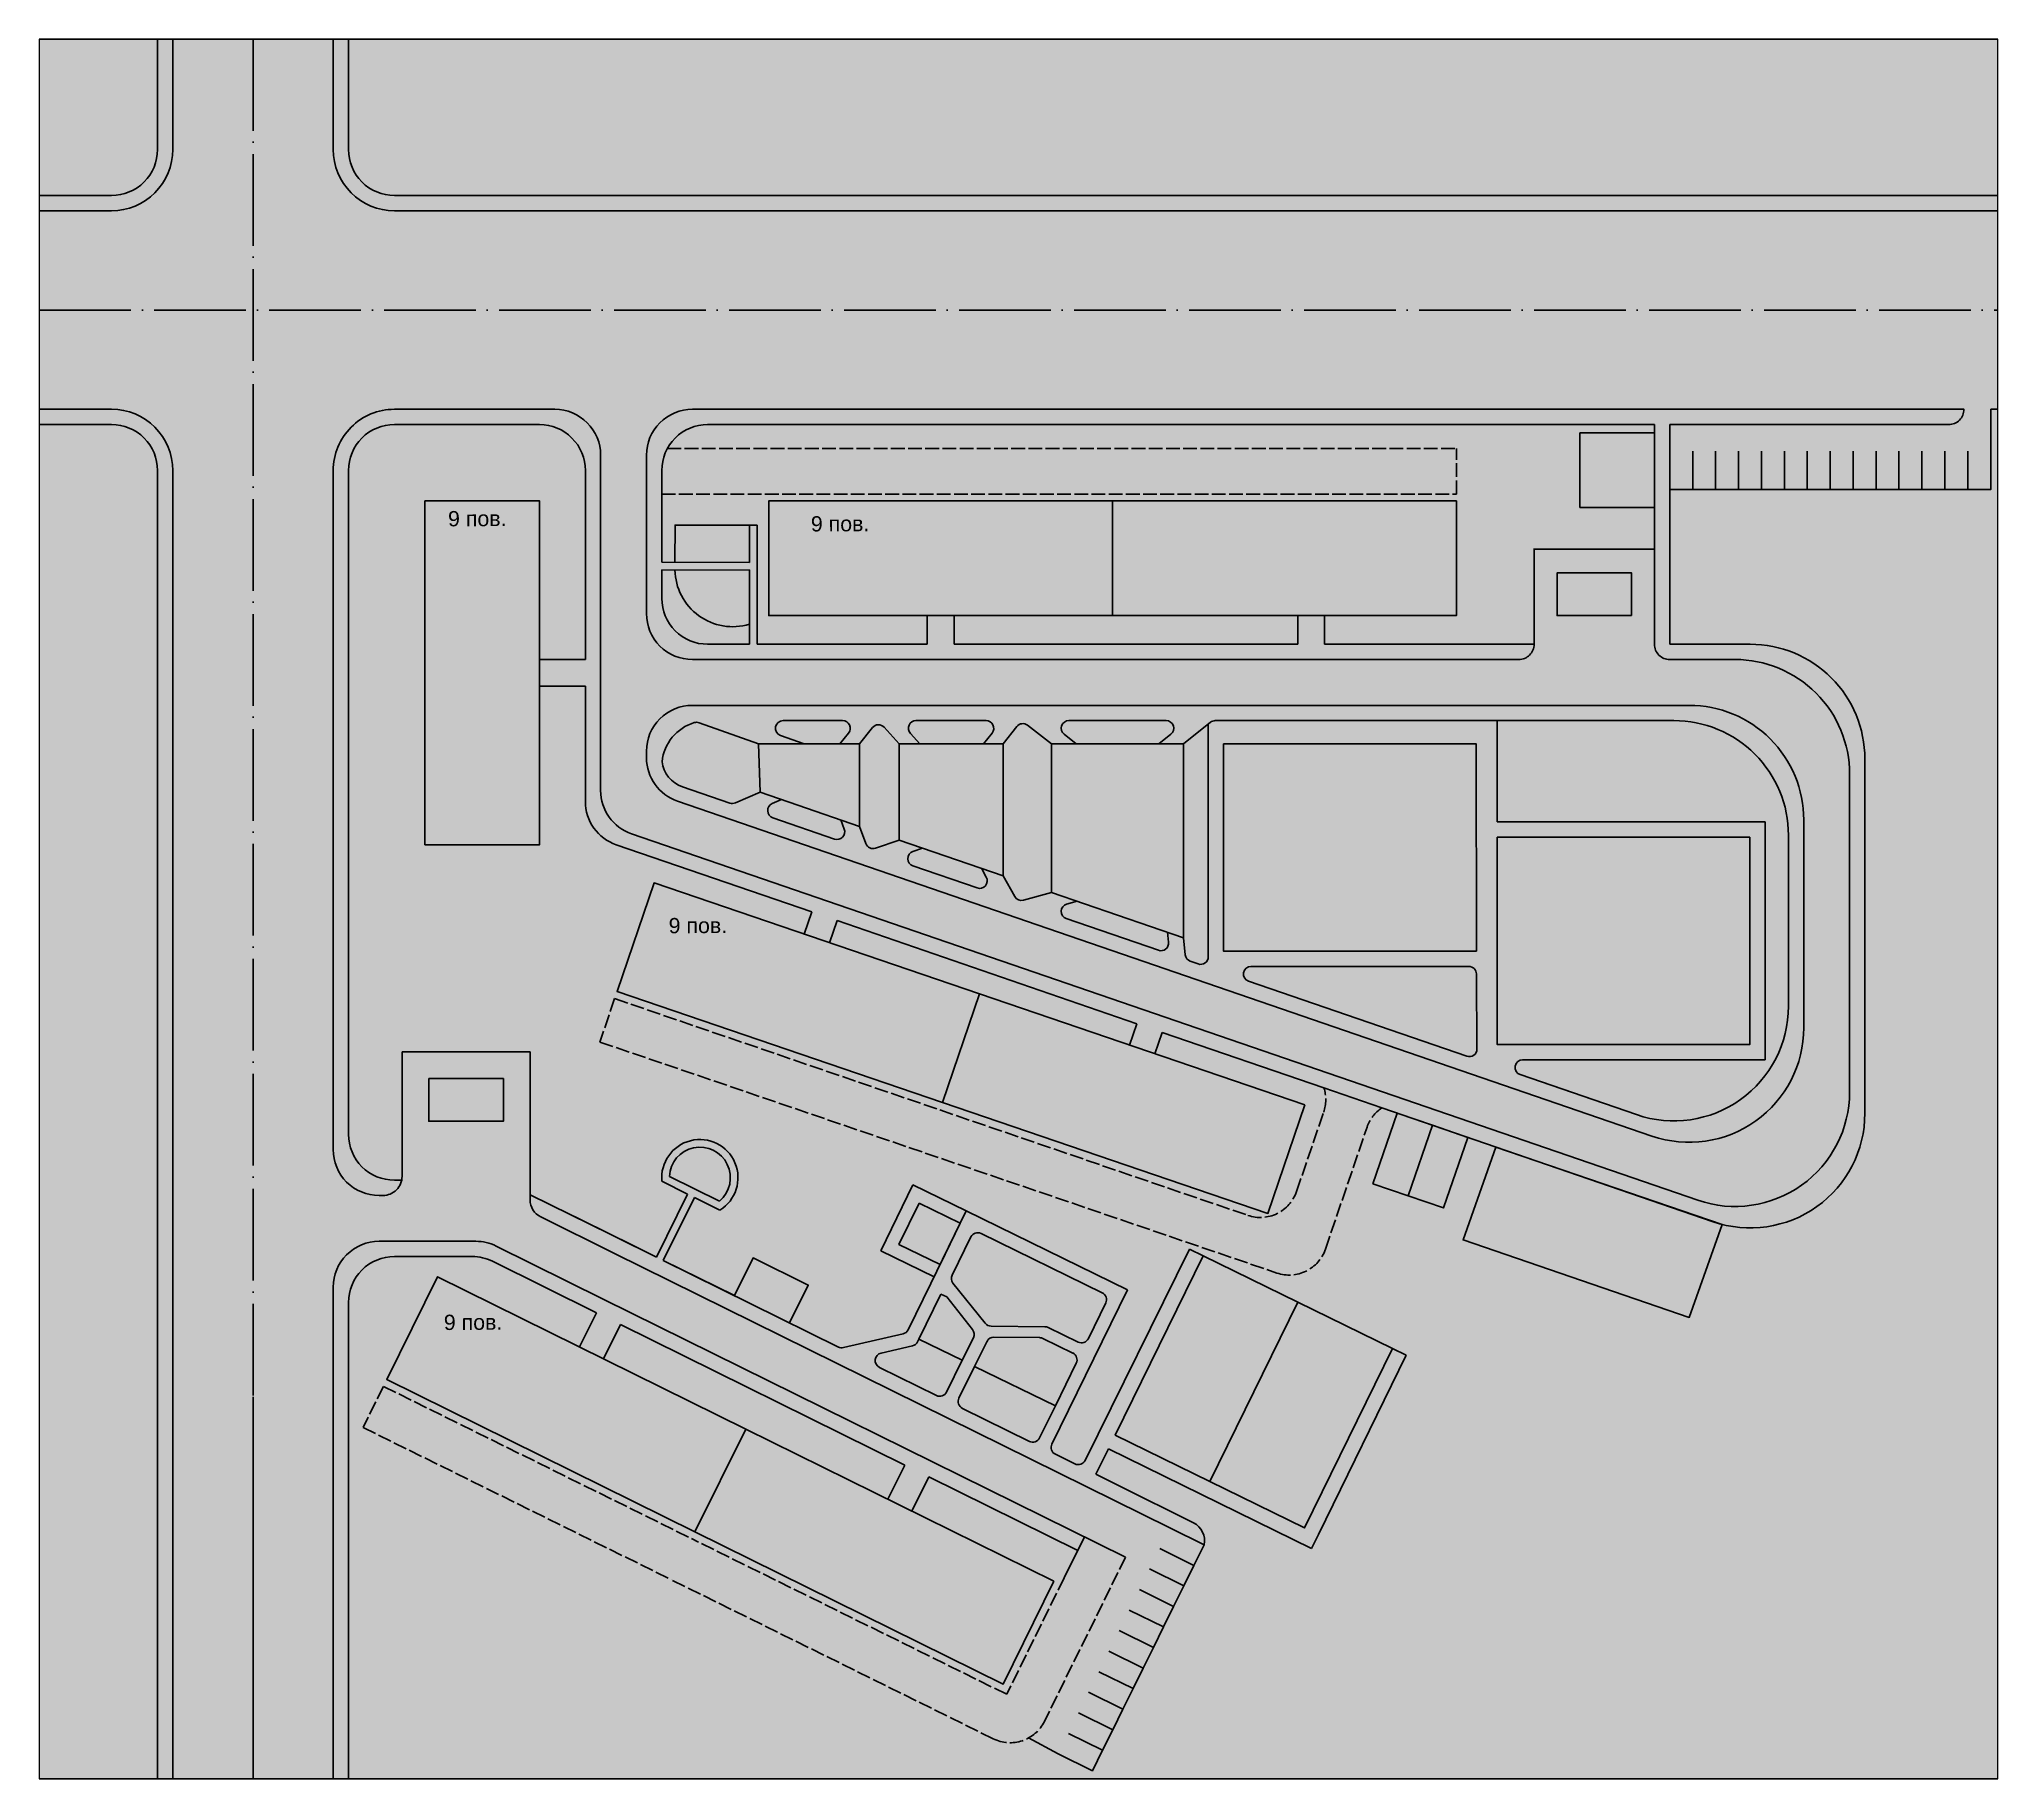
# Paper-space layout 'благоустрій' of a CAD drawing. Header units: millimetres. Extents: x 25 to 281, y 38 to 266.
# The model-space entities are those that its viewports show. They can reach past a viewport. Long polylines and large blocks are cut down to what shows.
import ezdxf

# ---------------------------------------------------------------- set-up
doc = ezdxf.new("R2010")
doc.units = ezdxf.units.MM
doc.linetypes.add('ACAD_ISO02W100', pattern=[15, 12, -3])
doc.linetypes.add('ACAD_ISO04W100', pattern=[30, 24, -3, 0, -3])
for name, color, linetype in [('благоустрый', 7, 'Continuous'), ('будівлі', 7, 'Continuous'), ('ВДМ', 7, 'Continuous'), ('майданчики заливка', 7, 'Continuous'), ('інсоляція', 180, 'Continuous')]:
    doc.layers.add(name, color=color, linetype=linetype)
doc.styles.get("Standard").update_dxf_attribs({"font": 'arial.ttf'})

psp = doc.layouts.new('благоустрій')

msp = doc.modelspace()

# ---------------------------------------------------------------- texts
at = {"layer": 'інсоляція', "color": 7, "char_height": 1, "attachment_point": 1, "rotation": 0.30576}
for insert in [(33066.771, -6654.283), (33090.516, -6654.619), (33081.208, -6680.917), (33066.497, -6706.882)]:
    msp.add_mtext_dynamic_manual_height_columns('9 пов.', width=4.97648, gutter_width=12.5, heights=[0], dxfattribs=dict(at, insert=insert))

# ---------------------------------------------------------------- hatches: boundary and pattern name
at = {"layer": 'будівлі', "transparency": 33554569}
h = msp.add_hatch(color=40, dxfattribs=at)
h.dxf.hatch_style = 1
h.paths.add_polyline_path([(33110.262, -6653.622), (33087.762, -6653.622), (33087.762, -6661.122), (33110.262, -6661.122)])
h.paths.add_polyline_path([(33132.762, -6653.622), (33110.262, -6653.622), (33110.262, -6661.122), (33132.762, -6661.122)])
h.paths.add_polyline_path([(33072.762, -6653.622), (33065.262, -6653.622), (33065.262, -6676.122), (33072.762, -6676.122)])
h.paths.add_polyline_path([(33101.557, -6685.888), (33080.262, -6678.622), (33077.84, -6685.721), (33099.135, -6692.986)])
h.paths.add_polyline_path([(33101.557, -6685.888), (33099.135, -6692.986), (33120.43, -6700.252), (33122.851, -6693.153)])
h.paths.add_polyline_path([(33086.257, -6714.365), (33082.934, -6721.089), (33103.107, -6731.055), (33106.429, -6724.331)])
h.paths.add_polyline_path([(33086.257, -6714.365), (33066.084, -6704.398), (33062.762, -6711.122), (33082.934, -6721.089)])
h.paths.add_polyline_path([(33090.216, -6656.17), (33094.545, -6656.147), (33094.534, -6654.087), (33090.205, -6654.11)], flags=24)
h.paths.add_polyline_path([(33066.471, -6655.835), (33070.8, -6655.812), (33070.789, -6653.751), (33066.46, -6653.774)], flags=24)
h.paths.add_polyline_path([(33080.908, -6682.468), (33085.237, -6682.445), (33085.226, -6680.385), (33080.897, -6680.408)], flags=24)
h.paths.add_polyline_path([(33066.197, -6708.434), (33070.526, -6708.411), (33070.515, -6706.35), (33066.186, -6706.373)], flags=24)
at = {"layer": 'ВДМ', "transparency": 33554569}
h = msp.add_hatch(color=251, dxfattribs=at)
h.dxf.hatch_style = 1
h.paths.add_polyline_path([(33168.196, -6634.622), (33063.262, -6634.622, -0.4142136), (33059.262, -6630.622), (33059.262, -6623.396), (33054.012, -6623.396), (33054.012, -6641.122), (33168.196, -6641.122)])
h.paths.add_polyline_path([(33054.012, -6623.396), (33048.762, -6623.396), (33048.762, -6630.622, -0.4142136), (33044.762, -6634.622), (33040.02, -6634.622), (33040.02, -6641.122), (33054.012, -6641.122)])
at = {"layer": 'ВДМ', "true_color": 0x139b48, "transparency": 33554585}
h = msp.add_hatch(color=114, dxfattribs=at)
h.dxf.hatch_style = 1
h.paths.add_polyline_path([(33168.196, -6623.396), (33060.262, -6623.396), (33060.262, -6630.622, 0.4142136), (33063.262, -6633.622), (33168.196, -6633.622)])
h.paths.add_polyline_path([(33047.762, -6623.396), (33040.02, -6623.396), (33040.02, -6633.622), (33044.762, -6633.622, 0.4142136), (33047.762, -6630.622)])
h.paths.add_polyline_path([(33047.762, -6651.622, 0.4142136), (33044.762, -6648.622), (33040.02, -6648.622), (33040.02, -6737.258), (33047.762, -6737.258)])
at = {"layer": 'ВДМ', "transparency": 33554585}
h = msp.add_hatch(color=9, dxfattribs=at)
h.dxf.hatch_style = 1
h.paths.add_polyline_path([(33048.762, -6623.396), (33047.762, -6623.396), (33047.762, -6630.622, -0.4142136), (33044.762, -6633.622), (33040.02, -6633.622), (33040.02, -6634.622), (33044.762, -6634.622, 0.4142136), (33048.762, -6630.622)])
h = msp.add_hatch(color=9, dxfattribs=at)
h.dxf.hatch_style = 1
h.paths.add_polyline_path([(33060.262, -6623.396), (33059.262, -6623.396), (33059.262, -6630.622, 0.4142136), (33063.262, -6634.622), (33168.196, -6634.622), (33168.196, -6633.622), (33063.262, -6633.622, -0.4142136), (33060.262, -6630.622)])
at = {"layer": 'ВДМ', "transparency": 33554569}
h = msp.add_hatch(color=251, dxfattribs=at)
h.dxf.hatch_style = 1
h.paths.add_polyline_path([(33054.012, -6641.122), (33040.02, -6641.122), (33040.02, -6647.622), (33044.762, -6647.622, -0.4142136), (33048.762, -6651.622), (33048.762, -6737.258), (33054.012, -6737.258)])
h = msp.add_hatch(color=251, dxfattribs=at)
h.dxf.hatch_style = 1
h.paths.add_polyline_path([(33168.196, -6641.122), (33054.012, -6641.122), (33054.012, -6737.258), (33059.262, -6737.258), (33059.262, -6715.89), (33059.262, -6705.076), (33059.262, -6696.076), (33059.262, -6694.891), (33059.262, -6651.622, -0.4142136), (33063.262, -6647.622), (33073.762, -6647.622), (33082.762, -6647.622), (33136.097, -6647.622), (33165.977, -6647.622), (33167.727, -6647.622), (33168.196, -6647.622)])
at = {"layer": 'ВДМ', "transparency": 33554585}
h = msp.add_hatch(color=9, dxfattribs=at)
h.dxf.hatch_style = 1
h.paths.add_polyline_path([(33044.762, -6647.622), (33040.02, -6647.622), (33040.02, -6648.622), (33044.762, -6648.622, -0.4142136), (33047.762, -6651.622), (33047.762, -6737.258), (33048.762, -6737.258), (33048.762, -6651.622, 0.4142136)])
h = msp.add_hatch(color=9, dxfattribs=at)
h.dxf.hatch_style = 1
h.paths.add_polyline_path([(33060.262, -6651.622, -0.4142136), (33063.262, -6648.622), (33072.762, -6648.622, -0.4142136), (33075.762, -6651.622), (33075.762, -6663.997), (33076.762, -6663.997), (33076.762, -6650.622, 0.4142136), (33073.762, -6647.622), (33063.262, -6647.622, 0.4142136), (33059.262, -6651.622), (33059.262, -6675.86), (33060.262, -6675.86)])
h = msp.add_hatch(color=8, dxfattribs=at)
h.dxf.hatch_style = 1
h.paths.add_polyline_path([(33082.762, -6663.997, -0.4142136), (33079.762, -6660.997), (33079.762, -6650.622, -0.4142136), (33082.762, -6647.622), (33073.762, -6647.622, -0.4142136), (33076.762, -6650.622), (33076.762, -6663.997), (33076.762, -6672.572, 0.1561902), (33077.32, -6674.315), (33080.32, -6672.174, -0.1562171), (33079.762, -6670.431), (33079.762, -6669.997, -0.4142136), (33082.762, -6666.997)])
h = msp.add_hatch(color=9, dxfattribs=at)
h.dxf.hatch_style = 1
h.paths.add_polyline_path([(33087.005, -6655.202), (33086.509, -6655.202), (33086.507, -6657.642), (33080.762, -6657.636), (33080.762, -6651.622, -0.4142136), (33083.762, -6648.622), (33087.646, -6648.622), (33087.646, -6647.622), (33082.762, -6647.622, 0.4142136), (33079.762, -6650.622), (33079.762, -6660.997, 0.4142136), (33082.762, -6663.997), (33087.005, -6663.997), (33087.005, -6662.997)])
h.paths.add_polyline_path([(33080.762, -6658.136), (33086.507, -6658.142), (33086.503, -6661.681), (33086.503, -6662.997), (33083.762, -6662.997, -0.4142136), (33080.762, -6659.997)], flags=16)
h = msp.add_hatch(color=9, dxfattribs=at)
h.dxf.hatch_style = 1
h.paths.add_polyline_path([(33122.836, -6647.622), (33087.646, -6647.622), (33087.646, -6648.622), (33122.836, -6648.622)])
h = msp.add_hatch(color=9, dxfattribs=at)
h.dxf.hatch_style = 1
h.paths.add_polyline_path([(33165.977, -6647.622), (33135.674, -6647.622), (33122.836, -6647.622), (33122.836, -6648.622), (33145.727, -6648.622), (33146.727, -6648.622), (33164.977, -6648.622, 0.4142136)])
h = msp.add_hatch(color=8, dxfattribs=at)
h.dxf.hatch_style = 1
h.paths.add_polyline_path([(33167.727, -6648.622), (33167.727, -6647.622), (33165.977, -6647.622, -0.4142136), (33164.977, -6648.622), (33146.727, -6648.622), (33146.727, -6650.372), (33146.727, -6652.872), (33148.227, -6652.872), (33149.727, -6652.872), (33151.227, -6652.872), (33152.727, -6652.872), (33154.227, -6652.872), (33155.727, -6652.872), (33157.227, -6652.872), (33158.727, -6652.872), (33160.227, -6652.872), (33161.727, -6652.872), (33163.227, -6652.872), (33164.727, -6652.872), (33166.227, -6652.872), (33167.727, -6652.872), (33167.727, -6650.372)])
at = {"layer": 'ВДМ', "true_color": 0x139b48, "transparency": 33554585}
h = msp.add_hatch(color=114, dxfattribs=at)
h.dxf.hatch_style = 1
h.paths.add_polyline_path([(33168.196, -6647.622), (33167.727, -6647.622), (33167.727, -6648.622), (33167.727, -6650.372), (33167.727, -6652.872), (33166.227, -6652.872), (33164.727, -6652.872), (33163.227, -6652.872), (33161.727, -6652.872), (33160.227, -6652.872), (33158.727, -6652.872), (33157.227, -6652.872), (33155.727, -6652.872), (33154.227, -6652.872), (33152.727, -6652.872), (33151.227, -6652.872), (33149.727, -6652.872), (33148.227, -6652.872), (33146.727, -6652.872), (33146.727, -6662.997), (33151.994, -6662.997, -0.4142136), (33159.494, -6670.497), (33159.494, -6681.898), (33159.494, -6693.7), (33168.196, -6693.7)])
h = msp.add_hatch(color=114, dxfattribs=at)
h.dxf.hatch_style = 1
h.paths.add_polyline_path([(33072.762, -6648.622), (33063.262, -6648.622, 0.4142136), (33060.262, -6651.622), (33060.262, -6676.122), (33065.262, -6676.122), (33065.262, -6653.622), (33072.762, -6653.622), (33072.762, -6663.997), (33075.762, -6663.997), (33075.762, -6651.622, 0.4142136)])
h = msp.add_hatch(color=114, dxfattribs=at)
h.dxf.hatch_style = 1
h.paths.add_polyline_path([(33140.847, -6649.161), (33145.727, -6649.161), (33145.727, -6648.622), (33083.762, -6648.622, 0.2734153), (33081.134, -6650.176), (33132.762, -6650.176), (33132.762, -6653.176), (33080.762, -6653.176), (33080.762, -6657.636), (33081.627, -6657.637), (33081.629, -6655.196), (33086.509, -6655.202), (33087.005, -6655.202), (33087.005, -6662.997), (33098.137, -6662.997), (33098.137, -6661.122), (33087.762, -6661.122), (33087.762, -6653.622), (33110.262, -6653.622), (33132.762, -6653.622), (33132.762, -6661.122), (33124.137, -6661.122), (33124.137, -6662.997), (33137.847, -6662.997), (33137.847, -6656.768), (33145.727, -6656.768), (33145.727, -6654.041), (33140.847, -6654.041)])
h.paths.add_polyline_path([(33122.387, -6661.122), (33110.262, -6661.122), (33099.887, -6661.122), (33099.887, -6662.997), (33122.387, -6662.997)], flags=17)
h.paths.add_polyline_path([(33081.627, -6658.137), (33080.762, -6658.136), (33080.762, -6659.997, 0.4142136), (33083.762, -6662.997), (33086.503, -6662.997), (33086.503, -6661.681, -0.5005939)])
at = {"layer": 'ВДМ', "transparency": 33554585}
h = msp.add_hatch(color=8, dxfattribs=at)
h.dxf.hatch_style = 1
h.paths.add_polyline_path([(33145.727, -6649.161), (33140.847, -6649.161), (33140.847, -6654.041), (33145.727, -6654.041)])
h = msp.add_hatch(color=9, dxfattribs=at)
h.dxf.hatch_style = 1
h.paths.add_polyline_path([(33151.994, -6662.997), (33146.727, -6662.997), (33146.727, -6648.622), (33145.727, -6648.622), (33145.727, -6656.768), (33145.727, -6662.997, 0.4142136), (33146.727, -6663.997), (33150.994, -6663.997, -0.1989124), (33156.297, -6666.194), (33157.297, -6665.194, 0.1989124)])
at = {"layer": 'ВДМ', "true_color": 0x139b48, "transparency": 33554585}
h = msp.add_hatch(color=114, dxfattribs=at)
h.dxf.hatch_style = 1
h.paths.add_polyline_path([(33132.762, -6650.176), (33081.134, -6650.176, 0.1264747), (33080.762, -6651.622), (33080.762, -6653.176), (33132.762, -6653.176)])
at = {"layer": 'ВДМ', "transparency": 33554585}
h = msp.add_hatch(color=8, dxfattribs=at)
h.dxf.hatch_style = 1
h.paths.add_polyline_path([(33145.727, -6662.997), (33145.727, -6656.768), (33137.847, -6656.768), (33137.847, -6662.997, -0.4142136), (33136.847, -6663.997), (33136.847, -6666.997), (33147.994, -6666.997, -0.1989124), (33153.297, -6669.194), (33156.297, -6666.194, 0.1989124), (33150.994, -6663.997), (33146.727, -6663.997, -0.4142136)])
h.paths.add_polyline_path([(33139.347, -6661.122), (33139.347, -6658.335), (33144.227, -6658.335), (33144.227, -6658.602), (33144.227, -6661.122)], flags=16)
h = msp.add_hatch(color=8, dxfattribs=at)
h.dxf.hatch_style = 1
h.paths.add_polyline_path([(33144.227, -6658.335), (33139.347, -6658.335), (33139.347, -6661.122), (33144.227, -6661.122)])
h.paths.add_polyline_path([(33070.395, -6691.43), (33065.516, -6691.43), (33065.516, -6693.951), (33065.516, -6694.218), (33070.395, -6694.218)])
h = msp.add_hatch(color=9, dxfattribs=at)
h.dxf.hatch_style = 1
h.paths.add_polyline_path([(33099.887, -6661.122), (33098.137, -6661.122), (33098.137, -6662.997), (33087.005, -6662.997), (33087.005, -6663.997), (33122.387, -6663.997), (33131.063, -6663.997), (33136.847, -6663.997, 0.4142136), (33137.847, -6662.997), (33124.137, -6662.997), (33124.137, -6661.122), (33122.387, -6661.122), (33122.387, -6662.997), (33099.887, -6662.997)])
h = msp.add_hatch(color=9, dxfattribs=at)
h.dxf.hatch_style = 1
h.paths.add_polyline_path([(33076.762, -6663.997), (33075.762, -6663.997), (33072.762, -6663.997), (33072.762, -6665.747), (33075.762, -6665.747), (33075.762, -6673.286, 0.3202495), (33077.787, -6676.123), (33090.575, -6680.519), (33090.081, -6681.973), (33091.741, -6682.539), (33092.235, -6681.09), (33111.855, -6687.833), (33111.376, -6689.238), (33113.032, -6689.803), (33113.51, -6688.402), (33113.835, -6687.457), (33078.787, -6675.409, -0.3202495), (33076.762, -6672.572)])
h = msp.add_hatch(color=8, dxfattribs=at)
h.dxf.hatch_style = 1
h.paths.add_polyline_path([(33136.847, -6663.997), (33131.063, -6663.997), (33122.387, -6663.997), (33082.762, -6663.997), (33082.762, -6666.997), (33124.137, -6666.997), (33136.847, -6666.997)])
at = {"layer": 'ВДМ', "true_color": 0x139b48, "transparency": 33554585}
h = msp.add_hatch(color=114, dxfattribs=at)
h.dxf.hatch_style = 1
h.paths.add_polyline_path([(33080.262, -6678.622), (33090.081, -6681.973), (33090.575, -6680.519), (33077.787, -6676.123, -0.3202495), (33075.762, -6673.286), (33075.762, -6665.747), (33072.762, -6665.747), (33072.762, -6676.122), (33065.262, -6676.122), (33060.262, -6676.122), (33060.262, -6695.076, 0.4142136), (33063.262, -6698.076), (33063.74, -6698.076, 0.050382), (33063.766, -6697.826), (33063.766, -6689.68), (33072.145, -6689.68), (33072.145, -6699.026), (33078.709, -6702.27), (33080.408, -6703.11), (33082.448, -6698.984), (33080.771, -6698.15, -1.8023264), (33084.562, -6700.036), (33082.895, -6699.206), (33080.856, -6703.332), (33085.513, -6705.633), (33086.734, -6703.161), (33090.346, -6704.937), (33089.12, -6707.416), (33092.316, -6708.996, 0.1731409), (33092.65, -6709.035), (33096.548, -6708.136, 0.226063), (33096.884, -6707.869), (33098.369, -6704.833), (33098.58, -6704.401), (33095.09, -6702.695), (33097.199, -6698.383), (33100.688, -6700.089), (33111.24, -6705.25), (33106.292, -6715.345, 0.4133273), (33106.519, -6716.014), (33107.795, -6716.644, 0.4142136), (33108.465, -6716.417), (33115.297, -6702.584), (33115.415, -6702.239), (33076.71, -6689.033), (33077.679, -6686.194), (33119.12, -6700.382, 0.4142136), (33122.295, -6698.826), (33124.078, -6693.618, 0.1619617), (33124.092, -6692.04), (33113.51, -6688.402), (33113.032, -6689.803), (33122.851, -6693.153), (33120.43, -6700.252), (33099.135, -6692.986), (33077.84, -6685.721)])
at = {"layer": 'ВДМ', "transparency": 33554585}
h = msp.add_hatch(color=9, dxfattribs=at)
h.dxf.hatch_style = 1
h.paths.add_polyline_path([(33159.494, -6693.7), (33159.494, -6681.898), (33159.494, -6670.497, 0.1989124), (33157.297, -6665.194), (33156.297, -6666.194, -0.1989124), (33158.494, -6671.497), (33158.494, -6692.299, -0.5148652), (33148.556, -6699.391), (33130.096, -6693.046), (33113.835, -6687.457), (33113.51, -6688.402), (33124.092, -6692.04), (33127.88, -6693.342), (33135.35, -6695.909), (33150.149, -6700.969, 0.4890302)])
h = msp.add_hatch(color=8, dxfattribs=at)
h.dxf.hatch_style = 1
h.paths.add_polyline_path([(33158.494, -6671.497, 0.1989124), (33156.297, -6666.194), (33153.297, -6669.194, -0.1989124), (33155.494, -6674.497), (33155.494, -6688.095, -0.0091091), (33155.489, -6688.368), (33158.494, -6688.368)])
h = msp.add_hatch(color=9, dxfattribs=at)
h.dxf.hatch_style = 1
h.paths.add_polyline_path([(33147.994, -6666.997), (33124.137, -6666.997), (33082.762, -6666.997, 0.4142136), (33079.762, -6669.997), (33079.762, -6670.431, 0.3202495), (33081.787, -6673.268), (33145.556, -6695.188, 0.5148652), (33155.494, -6688.095), (33155.494, -6674.497, 0.4142136)])
h.paths.add_polyline_path([(33116.675, -6668.106, -0.1692113), (33116.986, -6667.997), (33124.137, -6667.997), (33146.994, -6667.997, -0.4142136), (33154.494, -6675.497), (33154.494, -6686.694, -0.5148652), (33144.556, -6693.787), (33136.939, -6691.169, -0.8467913), (33137.102, -6690.196), (33152.968, -6690.196), (33152.968, -6674.628), (33135.431, -6674.628), (33135.431, -6667.997), (33124.137, -6667.997), (33116.986, -6667.997, 0.1692113), (33116.675, -6668.106), (33116.525, -6668.225), (33116.525, -6683.451, -0.5148652), (33115.862, -6683.924), (33115.35, -6683.748, -0.2914501), (33115.015, -6683.327), (33114.897, -6682.205), (33113.853, -6681.846), (33113.923, -6682.505, -0.5486468), (33113.263, -6683.03), (33107.23, -6680.957, -0.7358308), (33107.258, -6680.002), (33107.937, -6679.812), (33106.272, -6679.24), (33104.427, -6679.756, -0.3469396), (33103.856, -6679.518), (33103.092, -6678.147), (33101.677, -6677.661), (33101.997, -6678.236, -0.6877832), (33101.398, -6678.952), (33097.191, -6677.506, -0.7129007), (33097.19, -6676.561), (33097.831, -6676.339), (33096.297, -6675.811), (33094.75, -6676.347, -0.4087175), (33094.117, -6676.047), (33093.703, -6674.92), (33092.484, -6674.501), (33092.704, -6675.101, -0.631788), (33092.073, -6675.747), (33088.028, -6674.356, -0.6851912), (33087.993, -6673.425), (33088.596, -6673.164), (33087.191, -6672.681), (33085.58, -6673.377, -0.186809), (33085.219, -6673.391), (33082.112, -6672.323, -0.2854423), (33080.778, -6670.686, -0.3013638), (33082.887, -6668.128, -0.1606366), (33083.201, -6668.135), (33087.09, -6669.516), (33089.726, -6669.516), (33090.078, -6669.516), (33088.536, -6668.969, -0.8424381), (33088.704, -6667.997), (33092.597, -6667.997, -0.629154), (33092.987, -6668.81), (33092.422, -6669.516), (33093.703, -6669.516), (33094.553, -6668.455, -0.4614804), (33095.314, -6668.432), (33096.297, -6669.516), (33097.647, -6669.516), (33097.028, -6668.833, -0.6506835), (33097.398, -6667.997), (33101.986, -6667.997, -0.627399), (33102.378, -6668.808), (33101.816, -6669.516), (33103.092, -6669.516), (33103.991, -6668.383, -0.409839), (33104.687, -6668.298), (33106.272, -6669.516), (33107.881, -6669.516), (33107.091, -6668.889, -0.7105548), (33107.401, -6667.997), (33113.767, -6667.997, -0.7105548), (33114.078, -6668.889), (33113.287, -6669.516), (33114.897, -6669.516)], flags=16)
h.paths.add_polyline_path([(33117.525, -6669.516), (33134.054, -6669.516), (33134.068, -6683.078), (33117.525, -6683.094)], flags=16)
h.paths.add_polyline_path([(33119.322, -6684.084), (33133.571, -6684.084, -0.4122354), (33134.071, -6684.581), (33134.104, -6689.49, -0.5170047), (33133.442, -6689.966), (33119.159, -6685.057, -0.8467913)], flags=16)
h.paths.add_polyline_path([(33135.431, -6675.628), (33151.961, -6675.628), (33151.975, -6689.19), (33135.431, -6689.206)], flags=16)
at = {"layer": 'ВДМ', "true_color": 0x139b48, "transparency": 33554585}
h = msp.add_hatch(color=114, dxfattribs=at)
h.dxf.hatch_style = 1
h.paths.add_polyline_path([(33113.767, -6667.997), (33107.401, -6667.997, 0.7105548), (33107.091, -6668.889), (33107.881, -6669.516), (33113.287, -6669.516), (33114.078, -6668.889, 0.7105548)])
h.paths.add_polyline_path([(33101.986, -6667.997), (33097.398, -6667.997, 0.6506835), (33097.028, -6668.833), (33097.647, -6669.516), (33101.816, -6669.516), (33102.378, -6668.808, 0.627399)])
h.paths.add_polyline_path([(33092.597, -6667.997), (33088.704, -6667.997, 0.8424381), (33088.536, -6668.969), (33090.078, -6669.516), (33092.422, -6669.516), (33092.987, -6668.81, 0.629154)])
h.paths.add_polyline_path([(33089.675, -6673.535), (33088.596, -6673.164), (33087.993, -6673.425, 0.6851912), (33088.028, -6674.356), (33092.073, -6675.747, 0.631788), (33092.704, -6675.101), (33092.484, -6674.501)])
h.paths.add_polyline_path([(33087.09, -6669.516), (33083.201, -6668.135, 0.1606366), (33082.887, -6668.128, 0.3013638), (33080.778, -6670.686, 0.2854423), (33082.112, -6672.323), (33085.219, -6673.391, 0.186809), (33085.58, -6673.377), (33087.191, -6672.681)])
h.paths.add_polyline_path([(33096.297, -6669.516), (33095.314, -6668.432, 0.4614804), (33094.553, -6668.455), (33093.703, -6669.516), (33093.703, -6673.928), (33093.703, -6674.92), (33094.117, -6676.047, 0.4087175), (33094.75, -6676.347), (33096.297, -6675.811)])
h = msp.add_hatch(color=114, dxfattribs=at)
h.dxf.hatch_style = 1
h.paths.add_polyline_path([(33106.272, -6669.516), (33104.687, -6668.298, 0.409839), (33103.991, -6668.383), (33103.092, -6669.516), (33103.092, -6678.147), (33103.856, -6679.518, 0.3469396), (33104.427, -6679.756), (33106.272, -6679.24)])
h.paths.add_polyline_path([(33101.677, -6677.661), (33097.831, -6676.339), (33097.19, -6676.561, 0.7129007), (33097.191, -6677.506), (33101.398, -6678.952, 0.6877832), (33101.997, -6678.236)])
h.paths.add_polyline_path([(33116.525, -6668.225), (33114.897, -6669.516), (33114.897, -6682.205), (33115.015, -6683.327, 0.2914501), (33115.35, -6683.748), (33115.862, -6683.924, 0.5148652), (33116.525, -6683.451)])
h.paths.add_polyline_path([(33107.937, -6679.812), (33107.258, -6680.002, 0.7358308), (33107.23, -6680.957), (33113.263, -6683.03, 0.5486468), (33113.923, -6682.505), (33113.853, -6681.846)])
h = msp.add_hatch(color=114, dxfattribs=at)
h.dxf.hatch_style = 1
h.paths.add_polyline_path([(33134.071, -6684.581, 0.4122354), (33133.571, -6684.084), (33119.322, -6684.084, 0.8467913), (33119.159, -6685.057), (33133.442, -6689.966, 0.5170047), (33134.104, -6689.49)])
h.paths.add_polyline_path([(33146.994, -6667.997), (33135.431, -6667.997), (33135.431, -6674.628), (33152.968, -6674.628), (33152.968, -6690.196), (33137.102, -6690.196, 0.8467913), (33136.939, -6691.169), (33144.556, -6693.787, 0.5148652), (33154.494, -6686.694), (33154.494, -6675.497, 0.4142136)])
at = {"layer": 'ВДМ', "transparency": 33554585}
h = msp.add_hatch(color=8, dxfattribs=at)
h.dxf.hatch_style = 1
h.paths.add_polyline_path([(33158.494, -6692.299), (33158.494, -6688.368), (33155.489, -6688.368, -0.5033953), (33145.556, -6695.188), (33144.581, -6698.025), (33148.556, -6699.391, 0.5148652)])
h.paths.add_polyline_path([(33081.787, -6673.268, -0.1562171), (33080.32, -6672.174), (33077.32, -6674.315, 0.1562439), (33078.787, -6675.409), (33130.096, -6693.046), (33144.581, -6698.025), (33145.556, -6695.188)])
h = msp.add_hatch(color=9, dxfattribs=at)
h.dxf.hatch_style = 1
h.paths.add_polyline_path([(33060.262, -6695.076), (33060.262, -6675.86), (33059.262, -6675.86), (33059.262, -6694.891), (33059.262, -6696.076, 0.4142136), (33062.262, -6699.076), (33062.516, -6699.076, 0.356394), (33063.74, -6698.076), (33063.262, -6698.076, -0.4142136)])
at = {"layer": 'ВДМ', "true_color": 0x139b48, "transparency": 33554585}
h = msp.add_hatch(color=114, dxfattribs=at)
h.dxf.hatch_style = 1
h.paths.add_polyline_path([(33092.235, -6681.09), (33091.741, -6682.539), (33101.557, -6685.888), (33111.376, -6689.238), (33111.855, -6687.833)])
h = msp.add_hatch(color=114, dxfattribs=at)
h.dxf.hatch_style = 1
h.paths.add_polyline_path([(33126.918, -6694.603, -0.1628622), (33127.88, -6693.342), (33124.092, -6692.04, -0.1619617), (33124.078, -6693.618), (33122.295, -6698.826, -0.4142136), (33119.12, -6700.382), (33077.679, -6686.194), (33076.71, -6689.033), (33121.019, -6704.151, 0.4142136), (33124.192, -6702.592)])
at = {"layer": 'ВДМ', "transparency": 33554585}
h = msp.add_hatch(color=8, dxfattribs=at)
h.dxf.hatch_style = 1
h.paths.add_polyline_path([(33077.673, -6702.874), (33072.841, -6700.485, -0.2853156), (33072.145, -6699.365), (33072.145, -6689.68), (33063.766, -6689.68), (33063.766, -6697.826, -0.4142136), (33062.516, -6699.076), (33062.262, -6699.076, -0.4142136), (33059.262, -6696.076), (33059.262, -6705.076, -0.4142136), (33062.262, -6702.076), (33068.588, -6702.076, -0.1152746), (33069.918, -6702.387), (33076.936, -6705.856), (33090.487, -6712.554), (33091.817, -6709.864)])
h.paths.add_polyline_path([(33070.395, -6694.218), (33065.516, -6694.218), (33065.516, -6693.951), (33065.516, -6691.43), (33070.395, -6691.43)], flags=16)
at = {"layer": 'ВДМ', "true_color": 0x139b48, "transparency": 33554585}
h = msp.add_hatch(color=114, dxfattribs=at)
h.dxf.hatch_style = 1
h.paths.add_polyline_path([(33168.196, -6693.7), (33159.494, -6693.7, -0.4890302), (33150.149, -6700.969), (33147.997, -6707.053), (33133.2, -6701.986), (33135.35, -6695.909), (33133.505, -6695.275), (33131.917, -6699.89), (33129.61, -6699.096), (33127.303, -6698.304), (33128.89, -6693.689), (33127.88, -6693.342, 0.1628622), (33126.918, -6694.603), (33124.192, -6702.592, -0.4142136), (33121.019, -6704.151), (33115.415, -6702.239), (33115.297, -6702.584), (33116.195, -6703.024), (33128.587, -6709.098), (33129.485, -6709.538), (33123.731, -6721.277), (33123.291, -6722.175), (33123.291, -6737.258), (33168.196, -6737.258)])
at = {"layer": 'ВДМ', "transparency": 33554585}
h = msp.add_hatch(color=9, dxfattribs=at)
h.dxf.hatch_style = 1
h.paths.add_polyline_path([(33109.999, -6715.659), (33123.291, -6722.175), (33123.731, -6721.277), (33129.485, -6709.538), (33128.587, -6709.098), (33122.833, -6720.836), (33110.442, -6714.763), (33116.195, -6703.024), (33115.297, -6702.584), (33108.465, -6716.417, -0.4142136), (33107.795, -6716.644), (33106.519, -6716.014, -0.4133273), (33106.292, -6715.345), (33111.24, -6705.25), (33100.688, -6700.089), (33098.369, -6704.833), (33096.884, -6707.869, -0.226063), (33096.548, -6708.136), (33092.65, -6709.035, -0.1731409), (33092.316, -6708.996), (33080.856, -6703.332), (33080.856, -6703.332), (33082.895, -6699.206), (33084.562, -6700.036, 1.8023264), (33080.771, -6698.15), (33082.448, -6698.984), (33080.408, -6703.11), (33078.709, -6702.27), (33075.051, -6700.462), (33072.145, -6699.026), (33072.145, -6699.365, 0.2853156), (33072.841, -6700.485), (33077.673, -6702.874), (33114.01, -6720.833), (33116.252, -6721.94, 0.3328799), (33115.569, -6720.503), (33110.645, -6718.052), (33109.176, -6717.326)])
h.paths.add_polyline_path([(33104.817, -6715.173), (33100.436, -6713.009, -0.4142136), (33100.209, -6712.339), (33101.235, -6710.261), (33102.046, -6708.623, -0.2884277), (33102.5, -6708.345), (33105.491, -6708.381, -0.1111722), (33105.704, -6708.432), (33107.659, -6709.387, -0.4142136), (33107.888, -6710.056), (33106.523, -6712.847), (33105.487, -6714.946, -0.4142136)], flags=16)
h.paths.add_polyline_path([(33108.009, -6708.671), (33106.054, -6707.715, 0.1118617), (33105.839, -6707.665), (33102.312, -6707.632, -0.2250977), (33101.927, -6707.445), (33099.819, -6704.817, -0.2912322), (33099.761, -6704.283), (33100.988, -6701.792, -0.4133896), (33101.656, -6701.564), (33109.587, -6705.443, -0.4142136), (33109.817, -6706.112), (33108.678, -6708.442, -0.4142136)], flags=16)
h.paths.add_polyline_path([(33099.402, -6711.941, -0.414295), (33098.732, -6712.167), (33095.006, -6710.326, -0.704825), (33095.115, -6709.39), (33097.168, -6708.917, 0.226063), (33097.504, -6708.649), (33097.588, -6708.478), (33099.027, -6705.535), (33099.407, -6705.721), (33101.094, -6707.854, -0.288707), (33101.152, -6708.384), (33100.427, -6709.866)], flags=16)
h.paths.add_polyline_path([(33084.536, -6699.44), (33081.262, -6697.829, -1.5355291)], flags=16)
h = msp.add_hatch(color=9, dxfattribs=at)
h.dxf.hatch_style = 1
h.paths.add_polyline_path([(33097.199, -6698.383), (33095.09, -6702.695), (33098.58, -6704.401), (33098.975, -6703.593), (33096.28, -6702.275), (33097.598, -6699.58), (33100.293, -6700.898), (33100.688, -6700.089)])
h = msp.add_hatch(color=9, dxfattribs=at)
h.dxf.hatch_style = 1
h.paths.add_polyline_path([(33069.918, -6702.387, 0.1152746), (33068.588, -6702.076), (33062.262, -6702.076, 0.4142136), (33059.262, -6705.076), (33059.262, -6715.89), (33059.262, -6737.258), (33060.262, -6737.258), (33060.262, -6715.89), (33060.262, -6706.076, -0.4142136), (33063.262, -6703.076), (33068.355, -6703.076, -0.1152746), (33069.684, -6703.387), (33076.493, -6706.753), (33075.386, -6708.994), (33076.955, -6709.769), (33078.062, -6707.528), (33096.664, -6716.722), (33095.558, -6718.96), (33097.127, -6719.736), (33098.235, -6717.494), (33107.982, -6722.313), (33108.424, -6721.419), (33076.936, -6705.856)])
at = {"layer": 'ВДМ', "true_color": 0x139b48, "transparency": 33554585}
h = msp.add_hatch(color=114, dxfattribs=at)
h.dxf.hatch_style = 1
h.paths.add_polyline_path([(33081.384, -6724.227), (33061.212, -6714.26), (33062.541, -6711.571), (33082.713, -6721.537), (33103.332, -6731.724), (33107.096, -6724.106), (33107.982, -6722.313), (33098.235, -6717.494), (33097.127, -6719.736), (33106.429, -6724.331), (33103.107, -6731.055), (33082.934, -6721.089), (33062.762, -6711.122), (33066.084, -6704.398), (33075.386, -6708.994), (33076.493, -6706.753), (33069.684, -6703.387, 0.1152746), (33068.355, -6703.076), (33063.262, -6703.076, 0.4142136), (33060.262, -6706.076), (33060.262, -6709.133), (33060.262, -6715.89), (33060.262, -6737.258), (33060.714, -6737.258), (33060.719, -6737.256), (33060.726, -6737.258), (33060.95, -6737.258), (33060.956, -6737.257), (33060.956, -6737.258), (33108.946, -6737.258), (33108.946, -6736.734), (33106.704, -6735.627), (33104.766, -6734.584, -0.2454011), (33102.452, -6734.636)])
at = {"layer": 'ВДМ', "transparency": 33554585}
h = msp.add_hatch(color=8, dxfattribs=at)
h.dxf.hatch_style = 1
h.paths.add_polyline_path([(33090.346, -6704.937), (33086.734, -6703.161), (33085.513, -6705.633), (33089.12, -6707.416)])
at = {"layer": 'ВДМ', "true_color": 0x139b48, "transparency": 33554585}
h = msp.add_hatch(color=114, dxfattribs=at)
h.dxf.hatch_style = 1
h.paths.add_polyline_path([(33078.062, -6707.528), (33076.955, -6709.769), (33086.257, -6714.365), (33095.558, -6718.96), (33096.664, -6716.722)])
h = msp.add_hatch(color=114, dxfattribs=at)
h.dxf.hatch_style = 1
h.paths.add_polyline_path([(33101.235, -6710.261), (33100.209, -6712.339, 0.4142136), (33100.436, -6713.009), (33104.817, -6715.173, 0.4142136), (33105.487, -6714.946), (33106.523, -6712.847)])
h.paths.add_polyline_path([(33100.427, -6709.866), (33097.588, -6708.478), (33097.504, -6708.649, -0.226063), (33097.168, -6708.917), (33095.115, -6709.39, 0.704825), (33095.006, -6710.326), (33098.732, -6712.167, 0.414295), (33099.402, -6711.941)])
at = {"layer": 'ВДМ', "transparency": 33554585}
h = msp.add_hatch(color=8, dxfattribs=at)
h.dxf.hatch_style = 1
h.paths.add_polyline_path([(33091.817, -6709.864), (33090.487, -6712.554), (33111.114, -6722.748), (33112.443, -6720.058)])
at = {"layer": 'ВДМ', "true_color": 0x139b48, "transparency": 33554585}
h = msp.add_hatch(color=114, dxfattribs=at)
h.dxf.hatch_style = 1
h.paths.add_polyline_path([(33111.114, -6722.748), (33108.424, -6721.419), (33107.096, -6724.106), (33103.332, -6731.724), (33082.713, -6721.537), (33062.541, -6711.571), (33061.212, -6714.26), (33081.384, -6724.227), (33102.452, -6734.636, 0.4142136), (33105.801, -6733.502)])
h = msp.add_hatch(color=114, dxfattribs=at)
h.dxf.hatch_style = 1
h.paths.add_polyline_path([(33123.291, -6722.175), (33109.999, -6715.659), (33109.176, -6717.326), (33110.645, -6718.052), (33115.516, -6720.477, -0.345355), (33116.252, -6721.94), (33115.588, -6723.285), (33114.923, -6724.63), (33114.259, -6725.975), (33113.595, -6727.32), (33112.931, -6728.665), (33112.267, -6730.01), (33111.602, -6731.354), (33110.938, -6732.699), (33110.274, -6734.044), (33109.61, -6735.389), (33108.946, -6736.734), (33108.946, -6737.258), (33123.291, -6737.258)])
at = {"layer": 'ВДМ', "transparency": 33554585}
h = msp.add_hatch(color=8, dxfattribs=at)
h.dxf.hatch_style = 1
h.paths.add_polyline_path([(33116.252, -6721.94), (33114.01, -6720.833), (33112.443, -6720.058), (33111.114, -6722.746), (33105.801, -6733.502, -0.1532362), (33104.766, -6734.584), (33106.704, -6735.627), (33108.946, -6736.734), (33109.61, -6735.389), (33110.274, -6734.044), (33110.938, -6732.699), (33111.602, -6731.354), (33112.267, -6730.01), (33112.931, -6728.665), (33113.595, -6727.32), (33114.259, -6725.975), (33114.923, -6724.63), (33115.588, -6723.285)])
at = {"layer": 'майданчики заливка', "transparency": 33554585}
h = msp.add_hatch(color=13, dxfattribs=at)
h.dxf.hatch_style = 1
h.paths.add_polyline_path([(33081.262, -6697.829), (33084.536, -6699.44, 1.5355291)])
h.paths.add_polyline_path([(33086.507, -6658.142), (33081.627, -6658.137, 0.5005939), (33086.503, -6661.681)])
h.paths.add_polyline_path([(33086.509, -6655.202), (33081.629, -6655.196), (33081.627, -6657.637), (33086.507, -6657.642)])
h.paths.add_polyline_path([(33100.293, -6700.898), (33097.598, -6699.58), (33096.28, -6702.275), (33098.975, -6703.593)])
h.paths.add_polyline_path([(33131.197, -6694.482), (33128.89, -6693.689), (33127.303, -6698.304), (33129.61, -6699.096)])
h.paths.add_polyline_path([(33133.504, -6695.276), (33131.197, -6694.482), (33129.611, -6699.097), (33131.917, -6699.89)])
h = msp.add_hatch(color=182, dxfattribs=at)
h.dxf.hatch_style = 1
h.paths.add_polyline_path([(33114.897, -6669.516), (33106.272, -6669.516), (33106.272, -6679.24), (33114.897, -6682.205)])
h.paths.add_polyline_path([(33103.092, -6669.516), (33096.297, -6669.516), (33096.297, -6675.811), (33103.092, -6678.147)])
h.paths.add_polyline_path([(33093.703, -6669.516), (33089.727, -6669.516), (33087.09, -6669.516), (33087.191, -6672.681), (33089.675, -6673.535), (33093.703, -6674.92), (33093.703, -6673.928)])
h.paths.add_polyline_path([(33109.587, -6705.443), (33101.656, -6701.564, 0.4133896), (33100.988, -6701.792), (33099.761, -6704.283, 0.2912322), (33099.819, -6704.817), (33101.927, -6707.445, 0.2250977), (33102.312, -6707.632), (33105.839, -6707.665, -0.1118617), (33106.054, -6707.715), (33108.009, -6708.671, 0.4142136), (33108.678, -6708.442), (33109.817, -6706.112, 0.4142136)])
h.paths.add_polyline_path([(33107.888, -6710.056, 0.4142136), (33107.659, -6709.387), (33105.704, -6708.432, 0.1111722), (33105.491, -6708.381), (33102.5, -6708.345, 0.2884277), (33102.046, -6708.623), (33101.235, -6710.261), (33106.523, -6712.847)])
h.paths.add_polyline_path([(33101.094, -6707.854), (33099.407, -6705.721), (33099.027, -6705.535), (33097.588, -6708.478), (33100.427, -6709.866), (33101.152, -6708.384, 0.288707)])
h = msp.add_hatch(color=106, dxfattribs=at)
h.dxf.hatch_style = 1
h.paths.add_polyline_path([(33134.054, -6669.516), (33117.525, -6669.516), (33117.525, -6683.094), (33134.068, -6683.078)])
h.paths.add_polyline_path([(33128.587, -6709.098), (33122.391, -6706.061), (33116.637, -6717.8), (33122.833, -6720.836)])
h.paths.add_polyline_path([(33122.391, -6706.061), (33116.195, -6703.024), (33110.442, -6714.763), (33116.637, -6717.8)])
h = msp.add_hatch(color=106, dxfattribs=at)
h.dxf.hatch_style = 1
h.paths.add_polyline_path([(33151.961, -6675.628), (33135.431, -6675.628), (33135.431, -6689.206), (33151.975, -6689.19)])
h = msp.add_hatch(color=71, dxfattribs=at)
h.dxf.hatch_style = 1
h.paths.add_polyline_path([(33150.149, -6700.969, -0.0206385), (33149.556, -6700.792), (33135.35, -6695.909), (33133.2, -6701.986), (33147.997, -6707.053)])

# ---------------------------------------------------------------- linework, layer by layer
for p, q in [((33080.771, -6698.15), (33082.448, -6698.984)), ((33081.262, -6697.829), (33084.536, -6699.44)), ((33082.895, -6699.206), (33084.562, -6700.036)), ((33097.588, -6708.478), (33099.027, -6705.535)), ((33099.027, -6705.535), (33099.407, -6705.721)), ((33099.407, -6705.721), (33101.094, -6707.854)), ((33100.427, -6709.866), (33097.588, -6708.478)), ((33101.152, -6708.384), (33100.427, -6709.866)), ((33101.235, -6710.261), (33102.046, -6708.623)), ((33102.5, -6708.345), (33105.491, -6708.381)), ((33105.704, -6708.432), (33107.659, -6709.387)), ((33106.523, -6712.847), (33101.235, -6710.261)), ((33107.888, -6710.056), (33106.523, -6712.847))]:
    msp.add_line(p, q)
for points in [[(33040.02, -6737.258), (33168.196, -6737.258), (33168.196, -6623.396), (33040.02, -6623.396), (33040.02, -6737.258)], [(33167.727, -6648.622), (33167.727, -6647.622)], [(33140.847, -6649.161), (33145.727, -6649.161), (33145.727, -6654.041), (33140.847, -6654.041), (33140.847, -6649.161)], [(33145.727, -6648.622), (33145.727, -6656.768)], [(33146.727, -6648.622), (33146.727, -6662.997)], [(33146.727, -6650.372), (33146.727, -6648.622)], [(33146.727, -6650.372), (33146.727, -6648.622)], [(33167.727, -6650.372), (33167.727, -6648.622)], [(33146.727, -6650.372), (33146.727, -6652.872), (33148.227, -6652.872), (33148.227, -6650.372)], [(33148.227, -6650.372), (33148.227, -6652.872), (33149.727, -6652.872), (33149.727, -6650.372)], [(33149.727, -6650.372), (33149.727, -6652.872), (33151.227, -6652.872), (33151.227, -6650.372)], [(33151.227, -6650.372), (33151.227, -6652.872), (33152.727, -6652.872), (33152.727, -6650.372)], [(33152.727, -6650.372), (33152.727, -6652.872), (33154.227, -6652.872), (33154.227, -6650.372)], [(33154.227, -6650.372), (33154.227, -6652.872), (33155.727, -6652.872), (33155.727, -6650.372)], [(33155.727, -6650.372), (33155.727, -6652.872), (33157.227, -6652.872), (33157.227, -6650.372)], [(33157.227, -6650.372), (33157.227, -6652.872), (33158.727, -6652.872), (33158.727, -6650.372)], [(33158.727, -6650.372), (33158.727, -6652.872), (33160.227, -6652.872), (33160.227, -6650.372)], [(33160.227, -6650.372), (33160.227, -6652.872), (33161.727, -6652.872), (33161.727, -6650.372)], [(33161.727, -6650.372), (33161.727, -6652.872), (33163.227, -6652.872), (33163.227, -6650.372)], [(33163.227, -6650.372), (33163.227, -6652.872), (33164.727, -6652.872), (33164.727, -6650.372)], [(33164.727, -6650.372), (33164.727, -6652.872), (33166.227, -6652.872), (33166.227, -6650.372)], [(33166.227, -6650.372), (33166.227, -6652.872), (33167.727, -6652.872), (33167.727, -6650.372)], [(33086.507, -6657.642), (33086.509, -6655.202), (33081.629, -6655.196), (33081.627, -6657.636)], [(33086.509, -6655.202), (33087.005, -6655.202)], [(33087.005, -6655.202), (33087.005, -6662.997)], [(33137.847, -6656.768), (33145.727, -6656.768)], [(33080.762, -6657.636), (33086.507, -6657.642)], [(33080.762, -6658.136), (33086.507, -6658.142), (33086.503, -6661.681)], [(33144.227, -6661.122), (33139.347, -6661.122), (33139.347, -6658.335), (33144.227, -6658.335), (33144.227, -6658.602)], [(33144.227, -6658.335), (33144.227, -6661.122)], [(33086.503, -6661.681), (33086.503, -6662.997)], [(33135.431, -6674.628), (33135.431, -6667.997)], [(33089.726, -6669.516), (33089.726, -6669.516), (33087.09, -6669.516), (33087.191, -6672.681), (33089.675, -6673.535)], [(33093.703, -6673.928), (33093.703, -6669.516), (33089.727, -6669.516)], [(33096.297, -6669.516), (33103.092, -6669.516), (33103.092, -6678.147), (33096.297, -6675.811), (33096.297, -6669.516)], [(33106.272, -6669.516), (33106.272, -6679.24), (33114.897, -6682.205), (33114.897, -6669.516), (33106.272, -6669.516)], [(33117.525, -6669.516), (33134.054, -6669.516), (33134.068, -6683.078), (33117.525, -6683.094), (33117.525, -6669.516)], [(33089.675, -6673.535), (33093.703, -6674.92), (33093.703, -6673.928)], [(33135.431, -6674.628), (33152.968, -6674.628)], [(33152.968, -6674.628), (33152.968, -6690.196)], [(33135.431, -6675.628), (33151.961, -6675.628), (33151.975, -6689.19), (33135.431, -6689.206), (33135.431, -6675.628)], [(33072.145, -6689.68), (33063.766, -6689.68)], [(33065.516, -6693.951), (33065.516, -6691.43)], [(33065.516, -6691.43), (33070.395, -6691.43), (33070.395, -6694.218), (33065.516, -6694.218), (33065.516, -6693.951)], [(33127.303, -6698.304), (33129.611, -6699.097), (33131.197, -6694.482), (33128.89, -6693.689), (33127.303, -6698.304)], [(33129.61, -6699.096), (33131.917, -6699.89), (33133.504, -6695.276), (33131.197, -6694.482), (33129.61, -6699.096)], [(33135.35, -6695.909), (33150.149, -6700.969), (33147.997, -6707.053), (33133.2, -6701.986), (33135.35, -6695.909)], [(33095.09, -6702.695), (33097.199, -6698.383)], [(33100.688, -6700.089), (33097.199, -6698.383)], [(33082.448, -6698.984), (33080.408, -6703.11)], [(33082.895, -6699.206), (33080.856, -6703.332)], [(33097.598, -6699.58), (33100.293, -6700.898), (33098.975, -6703.593), (33096.28, -6702.275), (33097.598, -6699.58)], [(33075.051, -6700.462), (33080.408, -6703.11)], [(33098.369, -6704.833), (33100.688, -6700.089)], [(33100.688, -6700.089), (33111.24, -6705.25)], [(33080.408, -6703.11), (33078.709, -6702.27)], [(33080.856, -6703.332), (33085.513, -6705.633)], [(33089.12, -6707.416), (33090.346, -6704.937), (33086.734, -6703.161), (33085.513, -6705.633)], [(33098.58, -6704.401), (33095.09, -6702.695)], [(33116.195, -6703.024), (33115.297, -6702.584)], [(33122.391, -6706.061), (33116.637, -6717.8)], [(33129.485, -6709.538), (33123.731, -6721.277)], [(33128.587, -6709.098), (33129.485, -6709.538)], [(33109.999, -6715.659), (33109.176, -6717.326)], [(33123.291, -6722.175), (33109.999, -6715.659)], [(33109.176, -6717.326), (33110.645, -6718.052), (33110.645, -6718.052)], [(33113.346, -6722.178), (33115.588, -6723.285), (33116.252, -6721.94), (33114.01, -6720.833)], [(33123.731, -6721.277), (33123.291, -6722.175)], [(33112.682, -6723.523), (33114.923, -6724.63), (33115.588, -6723.285), (33113.346, -6722.178)], [(33112.018, -6724.868), (33114.259, -6725.975), (33114.923, -6724.63), (33112.682, -6723.523)], [(33111.353, -6726.213), (33113.595, -6727.32), (33114.259, -6725.975), (33112.018, -6724.868)], [(33110.689, -6727.558), (33112.931, -6728.665), (33113.595, -6727.32), (33111.353, -6726.213)], [(33110.025, -6728.903), (33112.267, -6730.01), (33112.931, -6728.665), (33110.689, -6727.558)], [(33109.361, -6730.247), (33111.602, -6731.354), (33112.267, -6730.01), (33110.025, -6728.903)], [(33108.697, -6731.592), (33110.938, -6732.699), (33111.602, -6731.354), (33109.361, -6730.247)], [(33108.032, -6732.937), (33110.274, -6734.044), (33110.938, -6732.699), (33108.697, -6731.592)], [(33107.368, -6734.282), (33109.61, -6735.389), (33110.274, -6734.044), (33108.032, -6732.937)], [(33106.704, -6735.627), (33108.946, -6736.734), (33109.61, -6735.389), (33107.368, -6734.282)], [(33106.704, -6735.627), (33104.766, -6734.584)], [(33060.714, -6737.258), (33060.719, -6737.256), (33060.726, -6737.258)], [(33060.95, -6737.258), (33060.956, -6737.257), (33060.956, -6737.258)]]:
    msp.add_lwpolyline(points)
for points in [[(33079.762, -6660.997), (33079.762, -6650.622, -0.4142136), (33082.762, -6647.622), (33136.097, -6647.622)], [(33145.727, -6656.768), (33145.727, -6662.997, 0.4142136), (33146.727, -6663.997), (33150.994, -6663.997, -0.4142136), (33158.494, -6671.497), (33158.494, -6692.299, -0.5148652), (33148.556, -6699.391), (33130.096, -6693.046)], [(33137.847, -6656.742), (33137.847, -6662.997, -0.4142136), (33136.847, -6663.997), (33131.063, -6663.997)], [(33092.422, -6669.516), (33092.987, -6668.81, 0.629154), (33092.597, -6667.997), (33088.704, -6667.997, 0.8424381), (33088.536, -6668.969), (33090.078, -6669.516)], [(33093.703, -6669.516), (33094.553, -6668.455, -0.4614804), (33095.314, -6668.432), (33096.297, -6669.516)], [(33101.816, -6669.516), (33102.378, -6668.808, 0.627399), (33101.986, -6667.997), (33097.398, -6667.997, 0.6506835), (33097.028, -6668.833), (33097.647, -6669.516)], [(33103.092, -6669.516), (33103.991, -6668.383, -0.409839), (33104.687, -6668.298), (33106.272, -6669.516)], [(33113.287, -6669.516), (33114.078, -6668.889, 0.7105548), (33113.767, -6667.997), (33107.401, -6667.997, 0.7105548), (33107.091, -6668.889), (33107.881, -6669.516)], [(33114.897, -6682.205), (33115.015, -6683.327, 0.2914501), (33115.35, -6683.748), (33115.862, -6683.924, 0.5148652), (33116.525, -6683.451), (33116.525, -6668.225)], [(33124.137, -6667.997), (33146.994, -6667.997, -0.4142136), (33154.494, -6675.497), (33154.494, -6686.694, -0.5148652), (33144.556, -6693.787), (33136.939, -6691.169)], [(33087.191, -6672.681), (33085.58, -6673.377, -0.186809), (33085.219, -6673.391), (33082.112, -6672.323, -0.2854423), (33080.778, -6670.686)], [(33088.596, -6673.164), (33087.993, -6673.425, 0.6851912), (33088.028, -6674.356), (33092.073, -6675.747, 0.631788), (33092.704, -6675.101), (33092.484, -6674.501)], [(33096.297, -6675.811), (33094.75, -6676.347, -0.4087175), (33094.117, -6676.047), (33093.703, -6674.92)], [(33101.677, -6677.661), (33101.997, -6678.236, -0.6877832), (33101.398, -6678.952), (33097.191, -6677.506, -0.7129007), (33097.19, -6676.561), (33097.831, -6676.339)], [(33103.092, -6678.147), (33103.856, -6679.518, 0.3469396), (33104.427, -6679.756), (33106.272, -6679.24)], [(33113.853, -6681.846), (33113.923, -6682.505, -0.5486468), (33113.263, -6683.03), (33107.23, -6680.957, -0.7358308), (33107.258, -6680.002), (33107.937, -6679.812)], [(33133.442, -6689.966), (33119.159, -6685.057, -0.8467913), (33119.322, -6684.084), (33133.571, -6684.084, -0.4122354), (33134.071, -6684.581), (33134.104, -6689.49, -0.5170047), (33133.442, -6689.966), (33119.159, -6685.057)], [(33059.262, -6694.891), (33059.262, -6696.076, 0.4142136), (33062.262, -6699.076), (33062.516, -6699.076, 0.4142136), (33063.766, -6697.826), (33063.766, -6689.68)], [(33077.673, -6702.874), (33072.841, -6700.485, -0.2853156), (33072.145, -6699.365), (33072.145, -6689.68)], [(33142.399, -6693.045), (33136.939, -6691.169, -0.8467913), (33137.102, -6690.196), (33152.968, -6690.196)], [(33099.761, -6704.283), (33100.988, -6701.792, -0.4133896), (33101.656, -6701.564), (33109.587, -6705.443, -0.4142136), (33109.817, -6706.112), (33108.678, -6708.442, -0.4142136), (33108.009, -6708.671), (33106.054, -6707.715, 0.1118617), (33105.839, -6707.665), (33102.312, -6707.632, -0.2250977), (33101.927, -6707.445), (33099.819, -6704.817)], [(33098.369, -6704.833), (33096.884, -6707.869, -0.226063), (33096.548, -6708.136), (33092.65, -6709.035, -0.1731409), (33092.316, -6708.996), (33080.856, -6703.332)], [(33115.297, -6702.584), (33108.465, -6716.417, -0.4142136), (33107.795, -6716.644), (33106.519, -6716.014, -0.4133273), (33106.292, -6715.345), (33111.24, -6705.25)], [(33100.427, -6709.866), (33099.402, -6711.941, -0.414295), (33098.732, -6712.167), (33095.006, -6710.326, -0.704825), (33095.115, -6709.39), (33097.168, -6708.917, 0.226063), (33097.504, -6708.649), (33097.588, -6708.478)], [(33101.235, -6710.261), (33100.209, -6712.339, 0.4142136), (33100.436, -6713.009), (33104.817, -6715.173, 0.4142136), (33105.487, -6714.946), (33106.523, -6712.847)], [(33110.645, -6718.052), (33115.569, -6720.503, -0.3328799), (33116.252, -6721.94), (33116.252, -6721.94)]]:
    msp.add_lwpolyline(points, format="xyb")
at = {"linetype": 'ACAD_ISO02W100', "ltscale": 0.3}
for points in [[(33132.762, -6653.176), (33132.762, -6650.176)], [(33077.679, -6686.194), (33076.71, -6689.033)], [(33062.541, -6711.571), (33061.212, -6714.26)], [(33062.541, -6711.571), (33082.713, -6721.537)], [(33061.212, -6714.26), (33081.384, -6724.227)]]:
    msp.add_lwpolyline(points, dxfattribs=at)
msp.add_lwpolyline([(33116.195, -6703.024), (33110.442, -6714.763), (33122.833, -6720.836), (33128.587, -6709.098)], close=True)
for centre, radius, start, end in [((33085.391, -6658.084), 3.765, 180.79682, 287.17794), ((33083.255, -6697.91), 2.495, 301.59911, 185.50632), ((33083.255, -6697.91), 1.995, 309.94851, 177.65317), ((33100.209, -6704.504), 0.5, 153.77789, 218.72694), ((33100.702, -6708.164), 0.5, 333.94273, 38.35792), ((33102.494, -6708.845), 0.5, 89.31733, 153.67344), ((33105.485, -6708.881), 0.5, 63.94273, 89.31733), ((33107.439, -6709.836), 0.5, 333.94273, 63.94273)]:
    msp.add_arc(centre, radius, start, end)
at = {"layer": 'благоустрый'}
for points in [[(33165.977, -6647.622), (33135.674, -6647.622)], [(33168.196, -6647.622), (33167.727, -6647.622)], [(33080.762, -6651.622), (33080.762, -6657.636)], [(33080.762, -6658.136), (33080.762, -6659.997)], [(33098.137, -6661.122), (33098.137, -6662.997)], [(33099.887, -6661.122), (33099.887, -6662.997)], [(33122.387, -6661.122), (33122.387, -6662.997)], [(33124.137, -6661.122), (33124.137, -6662.997)], [(33087.005, -6662.997), (33098.137, -6662.997)], [(33099.887, -6662.997), (33122.387, -6662.997)], [(33124.137, -6662.997), (33137.847, -6662.997)], [(33072.762, -6663.997), (33075.762, -6663.997)], [(33131.063, -6663.997), (33122.387, -6663.997)], [(33072.762, -6665.747), (33075.762, -6665.747)], [(33090.081, -6681.973), (33090.575, -6680.519)], [(33092.235, -6681.09), (33091.741, -6682.539)], [(33092.235, -6681.09), (33111.855, -6687.833)], [(33111.376, -6689.238), (33111.855, -6687.833)], [(33113.032, -6689.803), (33113.51, -6688.402)], [(33113.51, -6688.402), (33124.092, -6692.04)], [(33060.262, -6706.076), (33060.262, -6709.133)], [(33075.386, -6708.994), (33076.493, -6706.753)], [(33076.955, -6709.769), (33078.062, -6707.528)], [(33054.012, -6737.258), (33054.012, -6712.258)], [(33095.558, -6718.96), (33096.666, -6716.719)], [(33097.127, -6719.736), (33098.235, -6717.494)]]:
    msp.add_lwpolyline(points, dxfattribs=at)
for points in [[(33165.977, -6647.622), (33165.977, -6647.622, -0.4142136), (33164.977, -6648.622), (33146.727, -6648.622)], [(33145.727, -6648.622), (33083.762, -6648.622, 0.4142136), (33080.762, -6651.622), (33080.762, -6657.636)], [(33079.762, -6650.622), (33079.762, -6660.997, 0.4142136), (33082.762, -6663.997), (33122.387, -6663.997)], [(33080.762, -6658.136), (33080.762, -6659.997, 0.4142136), (33083.762, -6662.997), (33086.503, -6662.997)], [(33146.727, -6662.997), (33151.994, -6662.997, -0.4142136), (33159.494, -6670.497), (33159.494, -6681.898)], [(33076.762, -6663.997), (33076.762, -6672.572, 0.3202495), (33078.787, -6675.409), (33130.096, -6693.046)], [(33075.762, -6665.747), (33075.762, -6673.286, 0.3202495), (33077.787, -6676.123), (33090.575, -6680.519)], [(33079.762, -6670.431), (33079.762, -6669.997, -0.4142136), (33082.762, -6666.997), (33124.137, -6666.997)], [(33079.762, -6669.997), (33079.762, -6670.431, 0.3202495), (33081.787, -6673.268), (33145.556, -6695.188, 0.5148652), (33155.494, -6688.095), (33155.494, -6674.497, 0.4142136), (33147.994, -6666.997), (33124.137, -6666.997)], [(33080.778, -6670.686, -0.3013638), (33082.887, -6668.128, -0.1606366), (33083.201, -6668.135), (33087.09, -6669.516)], [(33114.897, -6669.516), (33116.675, -6668.106, -0.1692113), (33116.986, -6667.997), (33124.137, -6667.997)], [(33127.88, -6693.342), (33149.556, -6700.792, 0.5148652), (33159.494, -6693.7), (33159.494, -6681.898)]]:
    msp.add_lwpolyline(points, format="xyb", dxfattribs=at)
at = {"layer": 'благоустрый', "linetype": 'ACAD_ISO02W100', "ltscale": 0.3}
for points in [[(33081.134, -6650.176), (33132.762, -6650.176)], [(33080.762, -6653.176), (33132.762, -6653.176)], [(33103.332, -6731.724), (33082.713, -6721.537)]]:
    msp.add_lwpolyline(points, dxfattribs=at)
at = {"layer": 'благоустрый'}
msp.add_lwpolyline([(33080.762, -6670.997), (33080.762, -6670.997)], close=True, dxfattribs=at)
at = {"layer": 'благоустрый', "linetype": 'ACAD_ISO02W100', "ltscale": 0.3}
for points in [[(33077.679, -6686.194), (33119.12, -6700.382, 0.4142136), (33122.295, -6698.826), (33124.078, -6693.618, 0.1619617), (33124.092, -6692.04, 0.1619617)], [(33076.71, -6689.033), (33121.019, -6704.151, 0.4142136), (33124.192, -6702.592), (33126.918, -6694.603, -0.1628622), (33127.88, -6693.342, -0.1628622)]]:
    msp.add_lwpolyline(points, format="xyb", dxfattribs=at)
at = {"layer": 'будівлі', "color": 40}
for points in [[(33065.262, -6653.622), (33065.262, -6676.122), (33072.762, -6676.122), (33072.762, -6653.622), (33065.262, -6653.622)], [(33110.262, -6653.622), (33087.762, -6653.622), (33087.762, -6661.122), (33110.262, -6661.122), (33110.262, -6653.622)], [(33132.762, -6653.622), (33110.262, -6653.622), (33110.262, -6661.122), (33132.762, -6661.122), (33132.762, -6653.622)], [(33101.557, -6685.888), (33080.262, -6678.622), (33077.84, -6685.721), (33099.135, -6692.986), (33101.557, -6685.888)], [(33122.851, -6693.153), (33101.557, -6685.888), (33099.135, -6692.986), (33120.43, -6700.252), (33122.851, -6693.153)], [(33086.257, -6714.365), (33066.084, -6704.398), (33062.762, -6711.122), (33082.934, -6721.089), (33086.257, -6714.365)], [(33106.429, -6724.331), (33086.257, -6714.365), (33082.934, -6721.089), (33103.107, -6731.055), (33106.429, -6724.331)]]:
    msp.add_lwpolyline(points, dxfattribs=at)
at = {"layer": 'ВДМ'}
for points in [[(33047.762, -6623.396), (33047.762, -6630.622, -0.4142136), (33044.762, -6633.622), (33040.02, -6633.622)], [(33048.762, -6623.396), (33048.762, -6630.622, -0.4142136), (33044.762, -6634.622), (33040.02, -6634.622)], [(33059.262, -6623.396), (33059.262, -6630.622, 0.4142136), (33063.262, -6634.622), (33168.196, -6634.622)], [(33060.262, -6623.396), (33060.262, -6630.622, 0.4142136), (33063.262, -6633.622), (33168.196, -6633.622)], [(33040.02, -6647.622), (33044.762, -6647.622, -0.4142136), (33048.762, -6651.622), (33048.762, -6737.258)], [(33059.262, -6694.891), (33059.262, -6651.622, -0.4142136), (33063.262, -6647.622), (33073.762, -6647.622, -0.4142136), (33076.762, -6650.622), (33076.762, -6663.997)], [(33040.02, -6648.622), (33044.762, -6648.622, -0.4142136), (33047.762, -6651.622), (33047.762, -6737.258)], [(33075.762, -6663.997), (33075.762, -6651.622, 0.4142136), (33072.762, -6648.622), (33063.262, -6648.622, 0.4142136), (33060.262, -6651.622), (33060.262, -6695.076, 0.4142136), (33063.262, -6698.076), (33063.74, -6698.076)], [(33059.262, -6715.89), (33059.262, -6705.076, -0.4142136), (33062.262, -6702.076), (33068.588, -6702.076, -0.1152746), (33069.918, -6702.387), (33076.936, -6705.856)], [(33060.262, -6706.076), (33060.262, -6706.076, -0.4142136), (33063.262, -6703.076), (33068.355, -6703.076, -0.1152746), (33069.684, -6703.387), (33076.493, -6706.753)]]:
    msp.add_lwpolyline(points, format="xyb", dxfattribs=at)
at = {"layer": 'ВДМ', "linetype": 'ACAD_ISO04W100'}
for points in [[(33054.012, -6623.396), (33054.012, -6737.258)], [(33040.02, -6641.122), (33168.196, -6641.122)]]:
    msp.add_lwpolyline(points, dxfattribs=at)
at = {"layer": 'ВДМ'}
for points in [[(33127.88, -6693.342), (33124.092, -6692.04)], [(33072.145, -6699.026), (33078.709, -6702.27)], [(33077.673, -6702.874), (33114.01, -6720.833)], [(33060.262, -6715.89), (33060.262, -6706.076)], [(33076.936, -6705.856), (33111.114, -6722.748)], [(33078.062, -6707.528), (33096.664, -6716.722)], [(33059.262, -6737.258), (33059.262, -6715.89)], [(33060.262, -6737.258), (33060.262, -6715.89)], [(33098.235, -6717.494), (33107.982, -6722.313)], [(33107.096, -6724.106), (33108.425, -6721.418)]]:
    msp.add_lwpolyline(points, dxfattribs=at)
at = {"layer": 'ВДМ', "linetype": 'ACAD_ISO02W100', "ltscale": 0.3}
msp.add_lwpolyline([(33111.114, -6722.746), (33105.801, -6733.502, -0.4142136), (33102.452, -6734.636), (33081.384, -6724.227)], format="xyb", dxfattribs=at)
msp.add_lwpolyline([(33107.096, -6724.106), (33103.332, -6731.724)], dxfattribs=at)

msp.set_redraw_order([(e.dxf.handle, doc.entitydb.next_handle()) for e in msp.query("TEXT MTEXT ATTDEF DIMENSION ARC_DIMENSION")])  # texts and dimensions are drawn at this point

# ---------------------------------------------------------------- viewports
at = {"layer": 'Defpoints'}
psp.add_viewport(center=(153.12, 151.74), size=(256.35, 227.7246), view_center_point=(33104.108, -6680.327), view_height=113.86213, dxfattribs=at)

doc.saveas('drawing.dxf')
